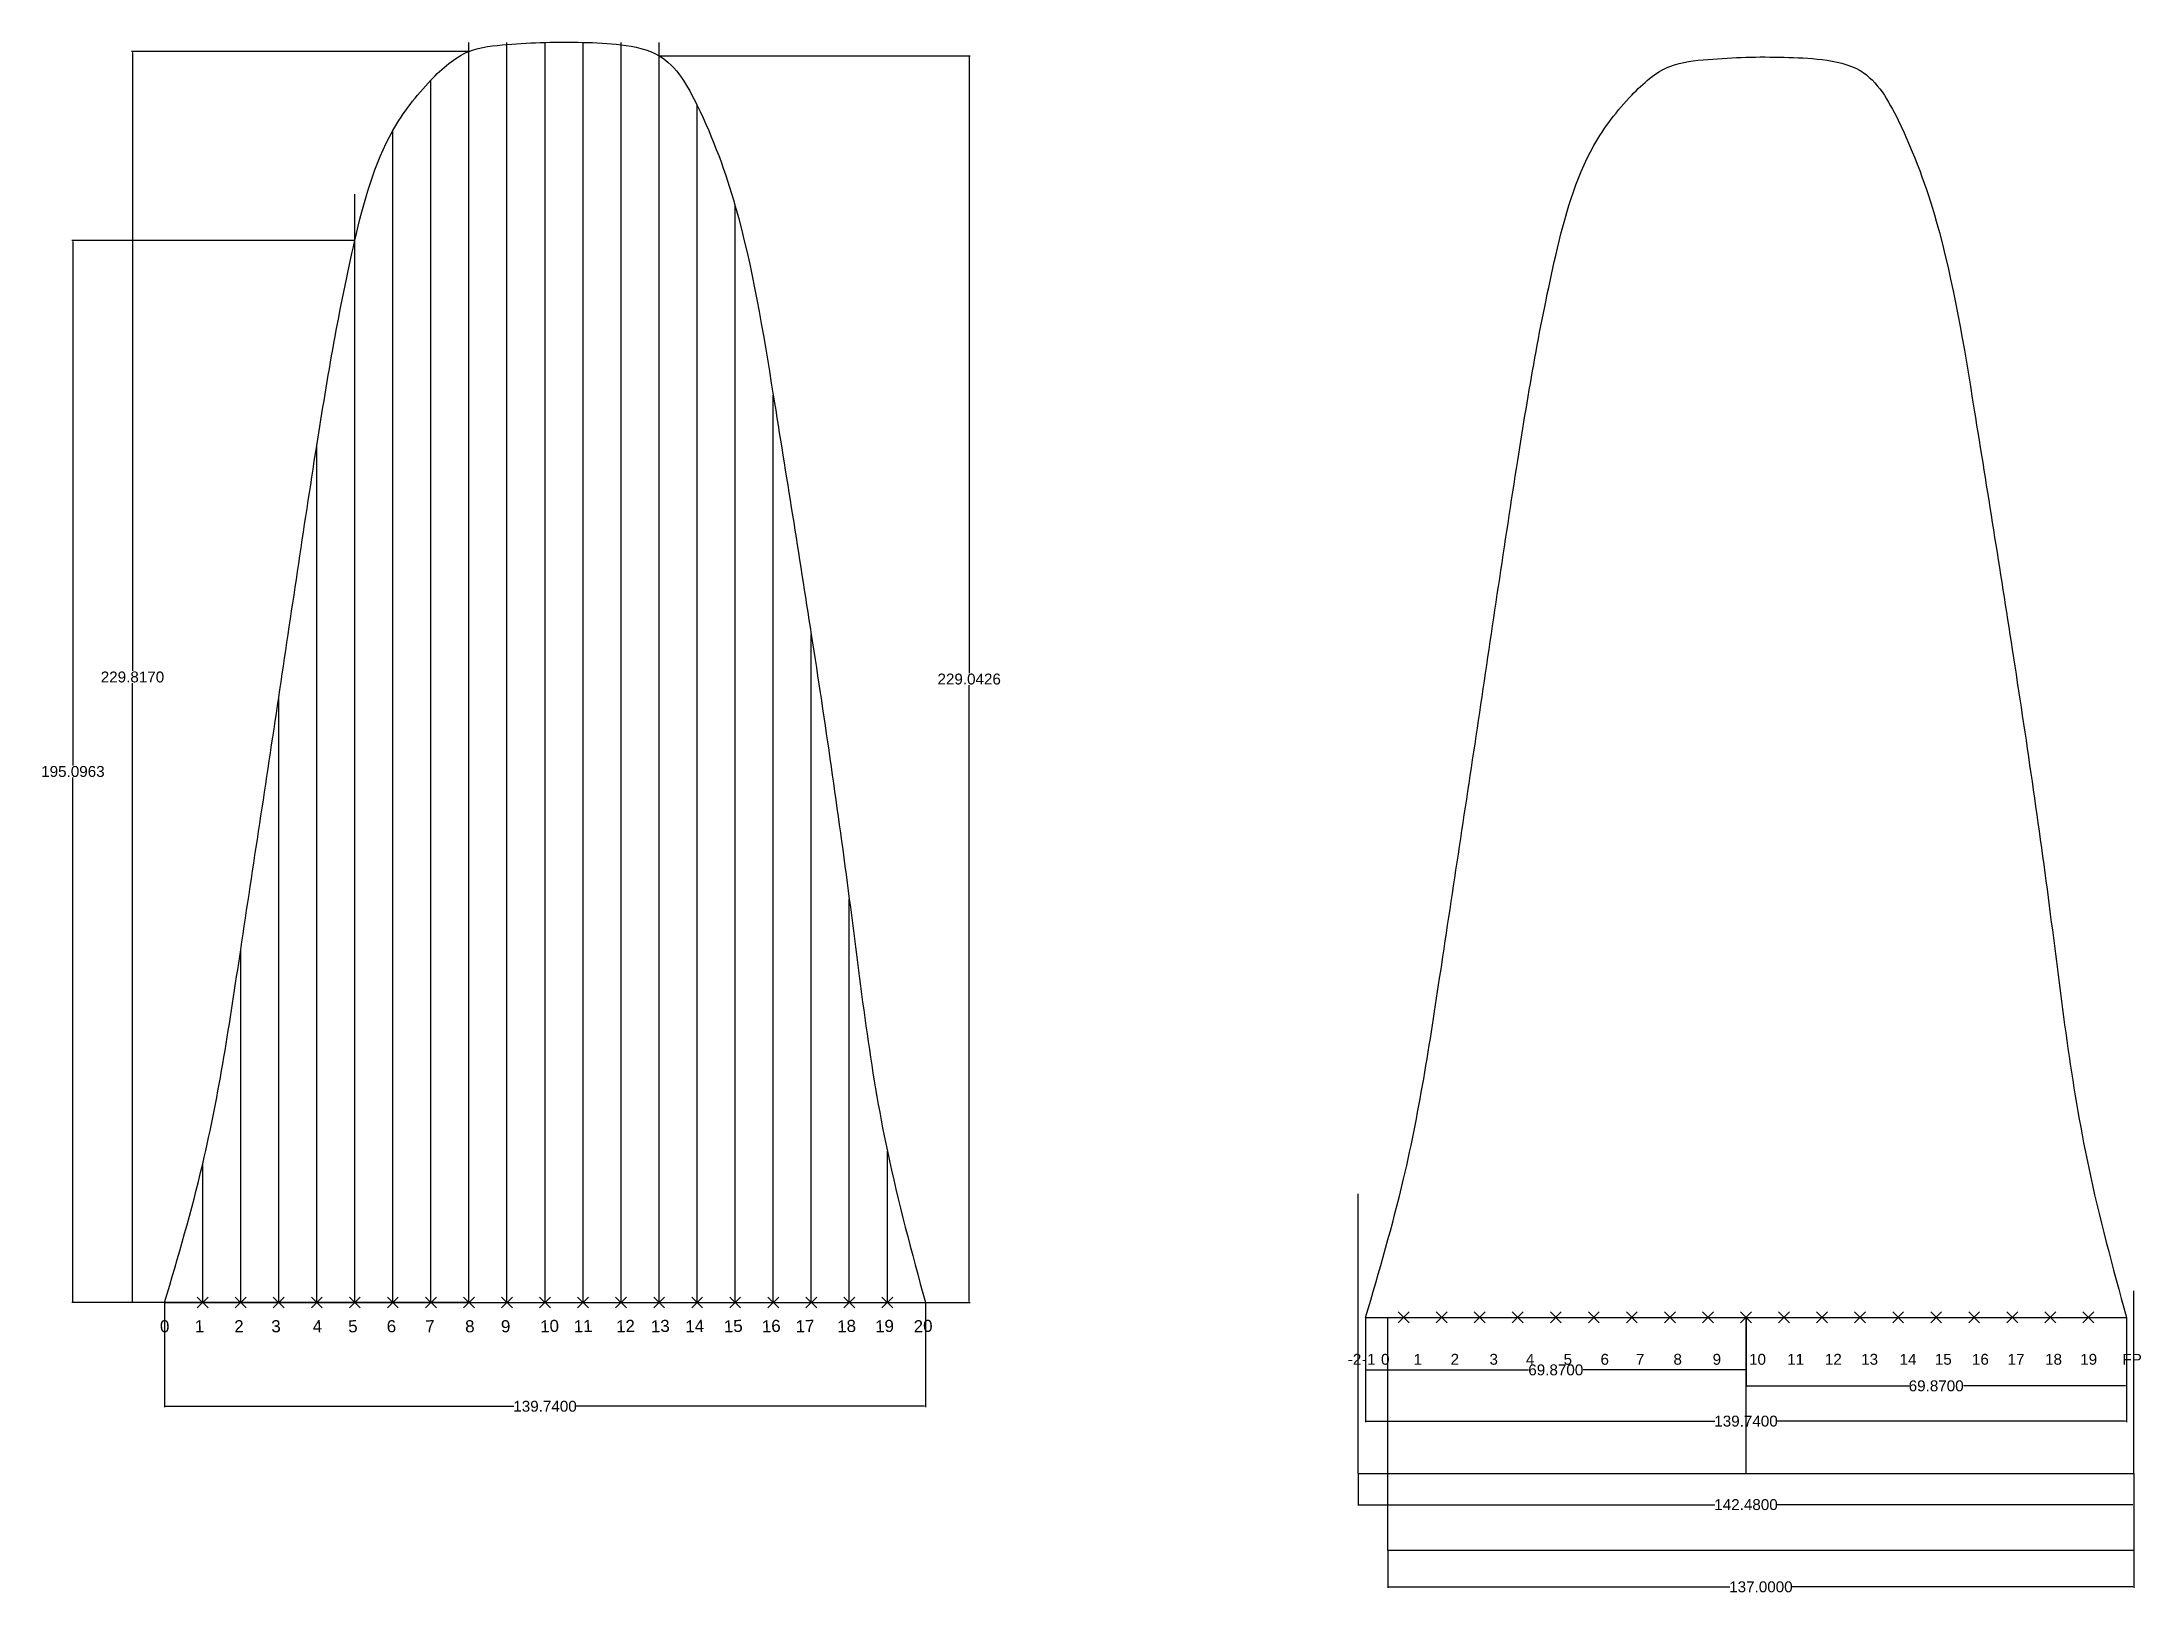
# Model space of a CAD drawing. Header units: inches. Extents: x 2352 to 5491, y -38 to 423.
# Drawn here: x 2352.2 to 2737.8, y 128.4 to 413.5 of the extents above; entities that cross this region are included whole.
import ezdxf

# ---------------------------------------------------------------- set-up
doc = ezdxf.new("R2010")
doc.units = ezdxf.units.IN
doc.header["$MEASUREMENT"] = 0
doc.header["$PDMODE"] = 3
doc.styles.get("Standard").update_dxf_attribs({"font": 'arial.ttf'})
doc.dimstyles.get("Standard").update_dxf_attribs({"dimtxt": 0.18, "dimasz": 0.18, "dimexe": 0.18, "dimexo": 0.0625, "dimgap": 0.09, "dimtad": 0, "dimtih": 1, "dimtoh": 1, "dimdec": 4, "dimzin": 0, "dimdsep": 46, "dimtxsty": 'Standard', "dimcen": 0.09, "dimadec": 0, "dimazin": 0, "dimtfac": 1, "dimtdec": 4, "dimtofl": 0, "dimtmove": 0, "dimatfit": 3, "dimfxl": 1, "dimtolj": 1, "dimtzin": 0, "dimarcsym": 0})

msp = doc.modelspace()

# ---------------------------------------------------------------- texts
for s, height, p in [('0', 2.22511, (2373.91756, 176.43829)), ('1', 2.22511, (2380.31259, 176.43829)), ('2', 2.22511, (2387.57181, 176.43829)), ('3', 2.22511, (2394.37013, 176.43829)), ('4', 2.22511, (2401.97502, 176.43829)), ('5', 2.22511, (2408.48528, 176.43829)), ('6', 2.22511, (2415.57166, 176.43829)), ('7', 2.22511, (2422.65804, 176.43829)), ('8', 2.22511, (2429.97488, 176.43829)), ('9', 2.22511, (2436.55611, 176.43829)), ('10', 2.225107, (2443.75772, 176.43829)), ('11', 2.225107, (2449.92229, 176.43829)), ('12', 2.225107, (2457.70003, 176.43829)), ('13', 2.225107, (2464.09506, 176.43829)), ('14', 2.225107, (2470.41576, 176.43829)), ('15', 2.225107, (2477.49928, 176.43829)), ('16', 2.225107, (2484.47384, 176.43829)), ('17', 2.225107, (2490.68553, 176.43829)), ('18', 2.225107, (2498.31396, 176.43829)), ('19', 2.225107, (2505.28849, 176.43829)), ('20', 2.225107, (2512.37201, 176.43829))]:
    msp.add_text(s, height=height, rotation=2).set_placement(p)
for s, p in [('-2', (2592.06749, 170.50865)), ('-1', (2594.67934, 170.50865)), ('0', (2598.17415, 170.50865)), ('1', (2604.16451, 170.50865)), ('2', (2610.94618, 170.50865)), ('3', (2618.09442, 170.50865)), ('4', (2624.78445, 170.50865)), ('5', (2631.70358, 170.50865)), ('6', (2638.48525, 170.50865)), ('7', (2644.99198, 170.50865)), ('8', (2651.8848, 170.50865)), ('9', (2659.07887, 170.50865)), ('10', (2665.76889, 170.50865)), ('11', (2672.77967, 170.50865)), ('12', (2679.6988, 170.50865)), ('13', (2686.36912, 170.50865)), ('14', (2693.42572, 170.50865)), ('15', (2699.88663, 170.50865)), ('16', (2706.71412, 170.50865)), ('17', (2713.26668, 170.50865)), ('18', (2720.13999, 170.50865)), ('19', (2726.6009, 170.50865)), ('FP', (2734.34483, 170.50865))]:
    msp.add_text(s, height=2).set_placement(p)

# ---------------------------------------------------------------- blocks, each defined once
blk = doc.blocks.new('*D17')
at = {"color": 0, "lineweight": -2, "transparency": 16777216}
for p, q in [((2374.74, 181.87), (2374.74, 162.69)), ((2514.48, 181.87), (2514.48, 162.69)), ((2374.92, 162.87), (2438.91, 162.87)), ((2514.3, 162.87), (2450.31, 162.87))]:
    blk.add_line(p, q, dxfattribs=at)
at = {"color": 0, "transparency": 16777216}
for points in [[(2374.92, 162.9), (2374.92, 162.84), (2374.74, 162.87)], [(2514.3, 162.9), (2514.3, 162.84), (2514.48, 162.87)]]:
    blk.add_solid(points, dxfattribs=at)
at = {"layer": 'Defpoints', "color": 0, "transparency": 16777216}
for p in [(2374.74, 181.94), (2514.48, 181.94), (2514.48, 162.87)]:
    blk.add_point(p, dxfattribs=at)
at = {"color": 0, "transparency": 16777216, "insert": (2444.61, 162.87), "char_height": 2, "attachment_point": 5}
blk.add_mtext('\\A1;139.7400', dxfattribs=at)
blk = doc.blocks.new('*D18')
at = {"color": 0, "lineweight": -2, "transparency": 16777216}
for p, q in [((2595.34, 179.14), (2595.34, 159.96)), ((2735.08, 179.14), (2735.08, 159.96)), ((2595.52, 160.14), (2659.51, 160.14)), ((2734.9, 160.14), (2670.91, 160.14))]:
    blk.add_line(p, q, dxfattribs=at)
at = {"color": 0, "transparency": 16777216}
for points in [[(2595.52, 160.17), (2595.52, 160.11), (2595.34, 160.14)], [(2734.9, 160.17), (2734.9, 160.11), (2735.08, 160.14)]]:
    blk.add_solid(points, dxfattribs=at)
at = {"layer": 'Defpoints', "color": 0, "transparency": 16777216}
for p in [(2595.34, 179.2), (2735.08, 179.2), (2735.08, 160.14)]:
    blk.add_point(p, dxfattribs=at)
at = {"color": 0, "transparency": 16777216, "insert": (2665.21, 160.14), "char_height": 2, "attachment_point": 5}
blk.add_mtext('\\A1;139.7400', dxfattribs=at)
blk = doc.blocks.new('*D19')
at = {"color": 0, "lineweight": -2, "transparency": 16777216}
for p, q in [((2665.21, 179.14), (2665.21, 166.44)), ((2735.08, 179.14), (2735.08, 166.44)), ((2665.39, 166.62), (2695.12, 166.62)), ((2734.9, 166.62), (2705.16, 166.62))]:
    blk.add_line(p, q, dxfattribs=at)
at = {"color": 0, "transparency": 16777216}
for points in [[(2665.39, 166.65), (2665.39, 166.59), (2665.21, 166.62)], [(2734.9, 166.65), (2734.9, 166.59), (2735.08, 166.62)]]:
    blk.add_solid(points, dxfattribs=at)
at = {"layer": 'Defpoints', "color": 0, "transparency": 16777216}
for p in [(2665.21, 179.2), (2735.08, 179.2), (2735.08, 166.62)]:
    blk.add_point(p, dxfattribs=at)
at = {"color": 0, "transparency": 16777216, "insert": (2700.14, 166.62), "char_height": 2, "attachment_point": 5}
blk.add_mtext('\\A1;69.8700', dxfattribs=at)
blk = doc.blocks.new('*D20')
at = {"color": 0, "lineweight": -2, "transparency": 16777216}
for p, q in [((2595.34, 179.14), (2595.34, 169.37)), ((2665.21, 179.14), (2665.21, 169.37)), ((2595.52, 169.55), (2625.25, 169.55)), ((2665.03, 169.55), (2635.29, 169.55))]:
    blk.add_line(p, q, dxfattribs=at)
at = {"color": 0, "transparency": 16777216}
for points in [[(2595.52, 169.58), (2595.52, 169.52), (2595.34, 169.55)], [(2665.03, 169.58), (2665.03, 169.52), (2665.21, 169.55)]]:
    blk.add_solid(points, dxfattribs=at)
at = {"layer": 'Defpoints', "color": 0, "transparency": 16777216}
for p in [(2595.34, 179.2), (2665.21, 179.2), (2595.34, 169.55)]:
    blk.add_point(p, dxfattribs=at)
at = {"color": 0, "transparency": 16777216, "insert": (2630.27, 169.55), "char_height": 2, "attachment_point": 5}
blk.add_mtext('\\A1;69.8700', dxfattribs=at)
blk = doc.blocks.new('*D21')
at = {"color": 0, "lineweight": -2, "transparency": 16777216}
for p, q in [((2593.97, 150.47), (2593.97, 144.62)), ((2736.45, 150.47), (2736.45, 144.62)), ((2594.15, 144.8), (2659.51, 144.8)), ((2736.27, 144.8), (2670.91, 144.8))]:
    blk.add_line(p, q, dxfattribs=at)
at = {"color": 0, "transparency": 16777216}
for points in [[(2594.15, 144.83), (2594.15, 144.77), (2593.97, 144.8)], [(2736.27, 144.83), (2736.27, 144.77), (2736.45, 144.8)]]:
    blk.add_solid(points, dxfattribs=at)
at = {"layer": 'Defpoints', "color": 0, "transparency": 16777216}
for p in [(2593.97, 150.53), (2736.45, 150.53), (2736.45, 144.8)]:
    blk.add_point(p, dxfattribs=at)
at = {"color": 0, "transparency": 16777216, "insert": (2665.21, 144.8), "char_height": 2, "attachment_point": 5}
blk.add_mtext('\\A1;142.4800', dxfattribs=at)
blk = doc.blocks.new('*D9')
at = {"color": 0, "lineweight": -2, "transparency": 16777216}
for p, q in [((2599.45, 136.33), (2599.45, 129.52)), ((2736.45, 136.33), (2736.45, 129.52)), ((2599.63, 129.7), (2662.25, 129.7)), ((2736.27, 129.7), (2673.65, 129.7))]:
    blk.add_line(p, q, dxfattribs=at)
at = {"color": 0, "transparency": 16777216}
for points in [[(2599.63, 129.73), (2599.63, 129.67), (2599.45, 129.7)], [(2736.27, 129.73), (2736.27, 129.67), (2736.45, 129.7)]]:
    blk.add_solid(points, dxfattribs=at)
at = {"layer": 'Defpoints', "color": 0, "transparency": 16777216}
for p in [(2599.45, 136.39), (2736.45, 136.39), (2736.45, 129.7)]:
    blk.add_point(p, dxfattribs=at)
at = {"color": 0, "transparency": 16777216, "insert": (2667.95, 129.7), "char_height": 2, "attachment_point": 5}
blk.add_mtext('\\A1;137.0000', dxfattribs=at)
blk = doc.blocks.new('*D10')
at = {"color": 0, "lineweight": -2, "transparency": 16777216}
for p, q in [((2465.63, 410.98), (2522.7, 410.98)), ((2522.52, 410.8), (2522.52, 297.57)), ((2522.52, 182.12), (2522.52, 295.35)), ((2465.63, 181.94), (2522.7, 181.94))]:
    blk.add_line(p, q, dxfattribs=at)
at = {"color": 0, "transparency": 16777216}
for points in [[(2522.49, 410.8), (2522.55, 410.8), (2522.52, 410.98)], [(2522.49, 182.12), (2522.55, 182.12), (2522.52, 181.94)]]:
    blk.add_solid(points, dxfattribs=at)
at = {"layer": 'Defpoints', "color": 0, "transparency": 16777216}
for p in [(2465.57, 410.98), (2465.57, 181.94), (2522.52, 181.94)]:
    blk.add_point(p, dxfattribs=at)
at = {"color": 0, "transparency": 16777216, "insert": (2522.52, 296.46), "char_height": 2, "attachment_point": 5}
blk.add_mtext('\\A1;229.0426', dxfattribs=at)
blk = doc.blocks.new('*D11')
at = {"color": 0, "lineweight": -2, "transparency": 16777216}
for p, q in [((2430.57, 411.75), (2368.65, 411.75)), ((2368.83, 411.57), (2368.83, 297.96)), ((2368.83, 182.12), (2368.83, 295.73)), ((2430.57, 181.94), (2368.65, 181.94))]:
    blk.add_line(p, q, dxfattribs=at)
at = {"color": 0, "transparency": 16777216}
for points in [[(2368.8, 411.57), (2368.86, 411.57), (2368.83, 411.75)], [(2368.8, 182.12), (2368.86, 182.12), (2368.83, 181.94)]]:
    blk.add_solid(points, dxfattribs=at)
at = {"layer": 'Defpoints', "color": 0, "transparency": 16777216}
for p in [(2430.64, 411.75), (2368.83, 181.94), (2430.64, 181.94)]:
    blk.add_point(p, dxfattribs=at)
at = {"color": 0, "transparency": 16777216, "insert": (2368.83, 296.84), "char_height": 2, "attachment_point": 5}
blk.add_mtext('\\A1;229.8170', dxfattribs=at)
blk = doc.blocks.new('*D12')
at = {"color": 0, "lineweight": -2, "transparency": 16777216}
for p, q in [((2409.61, 377.03), (2357.71, 377.03)), ((2357.89, 376.85), (2357.89, 280.6)), ((2357.89, 182.12), (2357.89, 278.37)), ((2409.61, 181.94), (2357.71, 181.94))]:
    blk.add_line(p, q, dxfattribs=at)
at = {"color": 0, "transparency": 16777216}
for points in [[(2357.86, 376.85), (2357.92, 376.85), (2357.89, 377.03)], [(2357.86, 182.12), (2357.92, 182.12), (2357.89, 181.94)]]:
    blk.add_solid(points, dxfattribs=at)
at = {"layer": 'Defpoints', "color": 0, "transparency": 16777216}
for p in [(2409.67, 377.03), (2357.89, 181.94), (2409.67, 181.94)]:
    blk.add_point(p, dxfattribs=at)
at = {"color": 0, "transparency": 16777216, "insert": (2357.89, 279.48), "char_height": 2, "attachment_point": 5}
blk.add_mtext('\\A1;195.0963', dxfattribs=at)

# ---------------------------------------------------------------- dimensions: what is measured, and where the dimension line sits
at = {"color": 1}
for base, p1, p2, picture, middle in [((2368.82533, 181.93569), (2430.63584, 411.75272), (2430.63584, 181.93569), '*D11', (2368.82533, 296.8442)), ((2522.52436, 181.93569), (2465.57084, 410.97826), (2465.57084, 181.93569), '*D10', (2522.52436, 296.45697)), ((2357.88896, 181.93569), (2409.67484, 377.032), (2409.67484, 181.93569), '*D12', (2357.88896, 279.48384))]:
    dim = msp.add_linear_dim(base=base, p1=p1, p2=p2, angle=90, dimstyle='Standard', override={"dimtxt": 2}, dxfattribs=at)
    dim.commit()
    dim.dimension.update_dxf_attribs({"geometry": picture, "text_midpoint": middle})
for base, p1, p2, picture, middle in [((2514.47984, 162.87297), (2374.73984, 181.93569), (2514.47984, 181.93569), '*D17', (2444.60984, 162.87297)), ((2735.07755, 160.13956), (2595.33755, 179.20228), (2735.07755, 179.20228), '*D18', (2665.20755, 160.13956)), ((2595.33755, 169.54967), (2665.20755, 179.20228), (2595.33755, 179.20228), '*D20', (2630.27255, 169.54967)), ((2735.07755, 166.61926), (2665.20755, 179.20228), (2735.07755, 179.20228), '*D19', (2700.14255, 166.61926)), ((2736.44755, 144.79946), (2593.96755, 150.53099), (2736.44755, 150.53099), '*D21', (2665.20755, 144.79946)), ((2736.44755, 129.69904), (2599.44755, 136.39279), (2736.44755, 136.39279), '*D9', (2667.94755, 129.69904))]:
    dim = msp.add_linear_dim(base=base, p1=p1, p2=p2, dimstyle='Standard', override={"dimtxt": 2}, dxfattribs=at)
    dim.commit()
    dim.dimension.update_dxf_attribs({"geometry": picture, "text_midpoint": middle})

# ---------------------------------------------------------------- linework, layer by layer
for p, q in [((2430.63584, 181.93569), (2430.63584, 413.43569)), ((2437.62284, 181.93569), (2437.62284, 413.43569)), ((2444.60984, 181.93569), (2444.60984, 413.43569)), ((2451.59684, 181.93569), (2451.59684, 413.43569)), ((2458.58384, 181.93569), (2458.58384, 413.43569)), ((2465.57084, 181.93569), (2465.57084, 413.43569)), ((2423.64884, 181.93569), (2423.64884, 406.49069)), ((2472.55784, 181.93569), (2472.55784, 401.86069)), ((2416.66184, 181.93569), (2416.66184, 397.23069)), ((2409.67484, 181.93569), (2409.67484, 385.56995)), ((2479.54484, 181.93569), (2479.54484, 383.34069)), ((2486.53184, 181.93569), (2486.53184, 348.61569)), ((2402.68784, 181.93569), (2402.68784, 339.35569)), ((2493.51884, 181.93569), (2493.51884, 304.63069)), ((2395.70084, 181.93569), (2395.70084, 293.05569)), ((2500.50584, 181.93569), (2500.50584, 256.01569)), ((2388.71384, 181.93569), (2388.71384, 246.75569)), ((2507.49284, 181.93569), (2507.49284, 209.71569)), ((2381.72684, 181.93569), (2381.72684, 207.40069)), ((2593.96755, 150.53099), (2593.96755, 201.90687)), ((2374.73984, 181.93569), (2514.47984, 181.93569)), ((2736.44755, 150.53099), (2736.44755, 184.079)), ((2595.33755, 179.20228), (2735.07755, 179.20228)), ((2599.44755, 136.39279), (2599.44755, 179.20228)), ((2665.20755, 179.20228), (2665.20755, 150.53099)), ((2593.96755, 150.53099), (2736.44755, 150.53099)), ((2736.44755, 150.53099), (2736.44755, 136.39279)), ((2736.44755, 136.39279), (2599.44755, 136.39279))]:
    msp.add_line(p, q)
for points in [[(2374.73984, 181.93569), (2381.72684, 207.40069), (2388.71384, 246.75569), (2395.70084, 293.05569), (2402.68784, 339.35569), (2409.67484, 377.032), (2416.66184, 397.23069), (2423.64884, 406.49069), (2430.63584, 411.75272), (2437.62284, 413.02888), (2444.60984, 413.43569), (2451.59684, 413.43569), (2458.58384, 412.99714), (2465.57084, 410.97826), (2472.55784, 401.86069), (2479.54484, 383.34069), (2486.53184, 348.61569), (2493.51884, 304.63069), (2500.50584, 256.01569), (2507.49284, 209.71569), (2514.47984, 181.93569)], [(2595.33755, 179.20228), (2602.32455, 204.66728), (2609.31155, 244.02228), (2616.29855, 290.32228), (2623.28555, 336.62228), (2630.27255, 374.2986), (2637.25955, 394.49728), (2644.24655, 403.75728), (2651.23355, 409.01931), (2658.22055, 410.29547), (2665.20755, 410.70228), (2672.19455, 410.70228), (2679.18155, 410.26373), (2686.16855, 408.24485), (2693.15555, 399.12728), (2700.14255, 380.60728), (2707.12955, 345.88228), (2714.11655, 301.89728), (2721.10355, 253.28228), (2728.09055, 206.98228), (2735.07755, 179.20228)]]:
    msp.add_spline(points, degree=3)
for p in [(2381.72684, 181.93569), (2388.71384, 181.93569), (2395.70084, 181.93569), (2402.68784, 181.93569), (2409.67484, 181.93569), (2416.66184, 181.93569), (2423.64884, 181.93569), (2430.63584, 181.93569), (2437.62284, 181.93569), (2444.60984, 181.93569), (2451.59684, 181.93569), (2458.58384, 181.93569), (2465.57084, 181.93569), (2472.55784, 181.93569), (2479.54484, 181.93569), (2486.53184, 181.93569), (2493.51884, 181.93569), (2500.50584, 181.93569), (2507.49284, 181.93569), (2602.32455, 179.20228), (2609.31155, 179.20228), (2616.29855, 179.20228), (2623.28555, 179.20228), (2630.27255, 179.20228), (2637.25955, 179.20228), (2644.24655, 179.20228), (2651.23355, 179.20228), (2658.22055, 179.20228), (2665.20755, 179.20228), (2672.19455, 179.20228), (2679.18155, 179.20228), (2686.16855, 179.20228), (2693.15555, 179.20228), (2700.14255, 179.20228), (2707.12955, 179.20228), (2714.11655, 179.20228), (2721.10355, 179.20228), (2728.09055, 179.20228)]:
    msp.add_point(p)

msp.set_redraw_order([(e.dxf.handle, doc.entitydb.next_handle()) for e in msp.query("TEXT MTEXT ATTDEF DIMENSION ARC_DIMENSION")])  # texts and dimensions are drawn at this point

doc.saveas('drawing.dxf')
